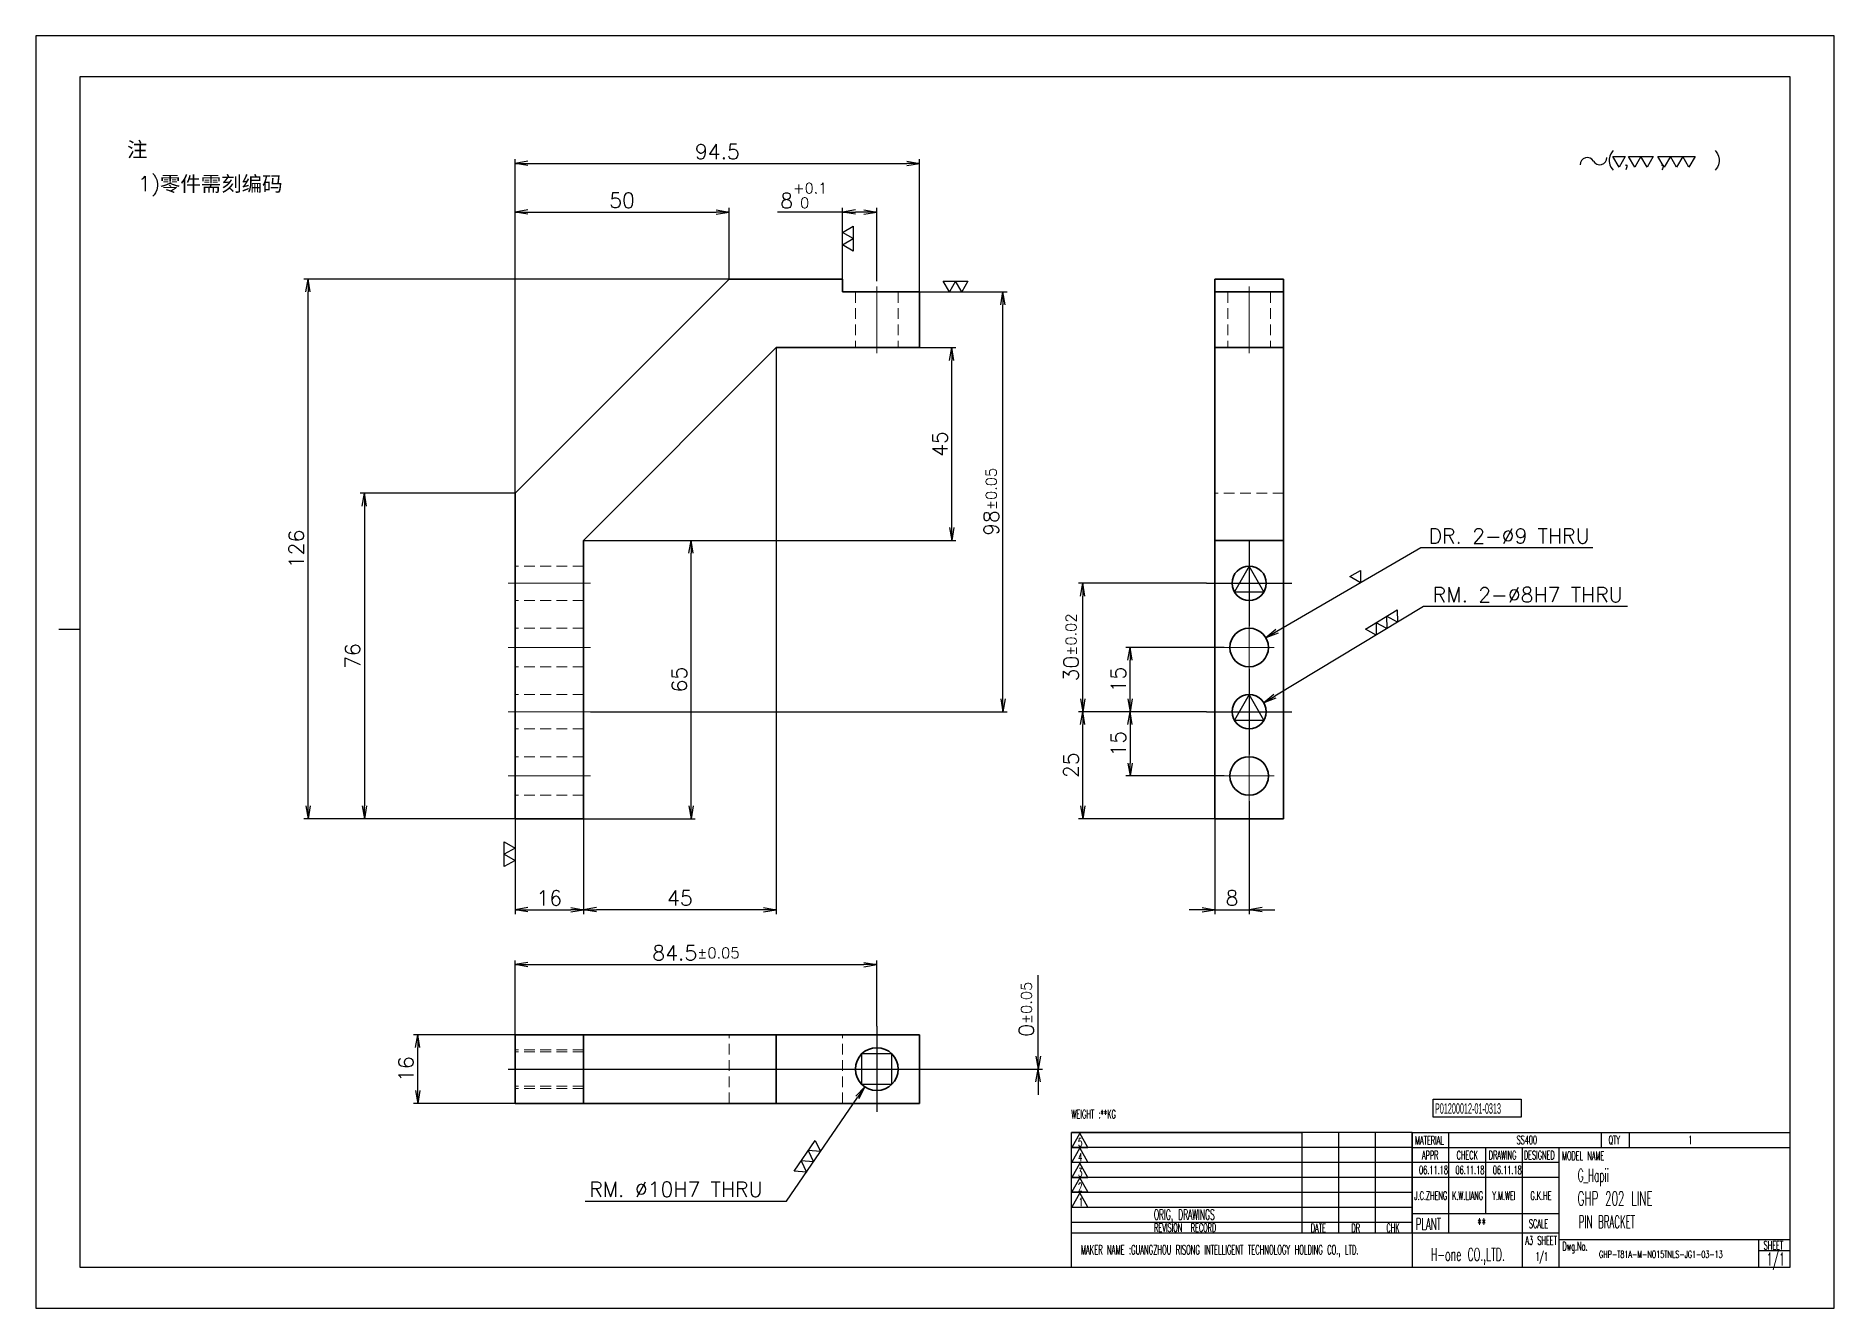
# Model space of a CAD drawing. Header units: millimetres. Extents: x 7914 to 16415, y -883 to 305.
# Drawn here: x 15733.4 to 16153.4, y -882.1 to -585.1 of the extents above; entities that cross this region are included whole.
import ezdxf
from ezdxf.enums import TextEntityAlignment as Align

# ---------------------------------------------------------------- set-up
doc = ezdxf.new("R2010")
doc.units = ezdxf.units.MM
doc.linetypes.add('CENTER-HOKUTO', pattern=[23, 20, -1, 1, -1])
doc.linetypes.add('HIDDEN-HOKUTO', pattern=[3.8, 2.5, -1.3])
doc.layers.add('AM_7', color=2, linetype='CENTER-HOKUTO', lineweight=30)
doc.layers.add('AM_HID', color=1, linetype='HIDDEN-HOKUTO', lineweight=25)
doc.layers.add('title_frame', color=7, linetype='Continuous')
doc.layers.add('word_dim', color=253, linetype='Continuous')
doc.styles.add('MX_NOTE_STANDARD', font='txt.shx', dxfattribs={"bigfont": 'bigfont.shx'})
doc.styles.get("Standard").update_dxf_attribs({"font": 'romans.shx', "bigfont": 'bigfont.shx'})
doc.dimstyles.new('RS1-1', dxfattribs={"dimtxt": 3.5, "dimasz": 3, "dimexe": 1, "dimexo": 0, "dimgap": 1, "dimtad": 3, "dimdsep": 46, "dimtxsty": 'Standard', "dimblk1": 'OPEN', "dimblk2": 'OPEN', "dimsah": 1, "dimcen": 0, "dimclrd": 256, "dimclre": 256, "dimclrt": 3, "dimazin": 2, "dimtfac": 1, "dimtmove": 0, "dimatfit": 3, "dimldrblk": 'OPEN', "dimfxl": 0, "dimtolj": 1, "dimtzin": 0, "dimarcsym": 0})

msp = doc.modelspace()

# ---------------------------------------------------------------- texts
at = {"ltscale": 2, "char_height": 3.5, "attachment_point": 1}
for s, insert, width in [('{\\fSimSun|b0|i0|c134|p2;\\C3;注}', (15754.727, -609.866), 10.36469), ('{\\Fromans,bigfont|c134;\\C3;1)\\fSimSun|b0|i0|c134|p2;零件需刻编码}', (15757.293, -617.874), 96.90613)]:
    msp.add_mtext(s, dxfattribs=dict(at, insert=insert, width=width))
at = {"linetype": 'Continuous', "insert": (16093.588, -851.627), "char_height": 3, "width": 50.9, "attachment_point": 4}
msp.add_mtext('{\\W0.5;\\C3;G_Hapii }', dxfattribs=at)
at = {"color": 3, "linetype": 'Continuous', "insert": (16098.543, -868.785), "char_height": 1.6, "width": 37.13137, "attachment_point": 1}
msp.add_mtext('{\\W0.65;GHP-T81A-M-NO15TNLS-JG1-03-13}', dxfattribs=at)
at = {"layer": 'title_frame', "color": 3, "style": 'MX_NOTE_STANDARD'}
for s, height, width, p in [('WEIGHT :**KG ', 1.96, 0.545, (15975.31, -837.831)), ('SS400', 1.9728, 0.5341, (16079.284, -843.849)), ('1', 1.973, 0.5341, (16119.412, -843.849)), ('06.11.18', 1.9, 0.5341, (16056.498, -850.823)), ('06.11.18', 1.9, 0.5341, (16065.009, -850.823)), ('06.11.18', 1.9, 0.5341, (16073.727, -850.823)), ('GHP 202 LINE', 3.3, 0.5341, (16093.55, -858.196)), ('PIN BRACKET', 2.94, 0.5, (16093.798, -863.46)), ('**', 2.74, 0.5341, (16070.104, -863.878)), ('H-one CO.,LTD.', 3, 0.5341, (16059.267, -871.098)), ('A3 SHEET', 1.9728, 0.5341, (16081.34, -867.324)), ('1/1', 1.9728, 0.5341, (16083.692, -871.078)), ('1/1', 3, 0.5341, (16137.718, -872.171))]:
    msp.add_text(s, height=height, dxfattribs=dict(at, width=width)).set_placement(p)
at = {"layer": 'title_frame', "color": 3, "style": 'MX_NOTE_STANDARD', "width": 0.5341}
for s, p in [('J.C.ZHENG', (16059.243, -857.441)), ('K.W.LIANG', (16067.838, -857.462)), ('Y.M.WEI', (16076.317, -857.459)), ('G.K.HE', (16084.988, -857.462))]:
    msp.add_text(s, height=1.9728, dxfattribs=at).set_placement(p, align=Align.BOTTOM_CENTER)
at = {"layer": 'title_frame', "color": 3, "insert": (16060.221, -834.293), "char_height": 2.45, "width": 4.1107, "attachment_point": 1, "style": 'MX_NOTE_STANDARD'}
msp.add_mtext('{\\f3 of 9 Barcode|b0|i0|c0|p82;\\W0.5;P01200012-01-0313}', dxfattribs=at)

# ---------------------------------------------------------------- blocks, each defined once
blk = doc.blocks.new('A$C404331B6')
at = {"layer": 'title_frame'}
for p, q in [((0, -31.5), (0, 0)), ((0, 0), (53.9, 0)), ((79.62, 0), (0, 0)), ((53.9, -23.5), (53.9, 0)), ((62.48, -23.5), (62.48, 0)), ((62.48, -23.5), (62.48, 0)), ((71.05, -23.5), (71.05, 0)), ((71.05, -23.5), (71.05, 0)), ((79.62, 0), (79.62, -31.5)), ((79.62, 0), (167.83, 0)), ((88.2, -23.5), (88.2, 0)), ((123.73, 0), (123.73, -3.5)), ((130.3, 0), (130.3, -3.5)), ((53.9, -3.5), (0, -3.5)), ((79.62, -3.5), (0, -3.5)), ((1.98, -0.12), (0.1, -3.45)), ((0.1, -3.45), (3.86, -3.45)), ((1.98, -3.6), (0.1, -6.92)), ((3.86, -3.45), (1.98, -0.12)), ((3.86, -6.92), (1.98, -3.6)), ((79.62, -3.5), (167.83, -3.5)), ((96.78, -18.9), (96.78, -3.5)), ((105.35, -31.5), (105.35, -3.5)), ((113.92, -31.5), (113.92, -3.5)), ((53.9, -7), (0, -7)), ((79.62, -7), (0, -7)), ((0.1, -6.92), (3.86, -6.92)), ((1.98, -7.13), (0.1, -10.45)), ((3.86, -10.45), (1.98, -7.13)), ((113.92, -7), (79.62, -7)), ((53.9, -10.5), (0, -10.5)), ((79.62, -10.5), (0, -10.5)), ((0.1, -10.45), (3.86, -10.45)), ((1.98, -10.54), (0.1, -13.87)), ((3.86, -13.87), (1.98, -10.54)), ((113.92, -10.5), (79.62, -10.5)), ((53.9, -14), (0, -14)), ((79.62, -14), (0, -14)), ((0.1, -13.87), (3.86, -13.87)), ((1.98, -14.07), (0.1, -17.4)), ((3.86, -17.4), (1.98, -14.07)), ((53.9, -17.5), (0, -17.5)), ((79.62, -17.5), (0, -17.5)), ((53.9, -21), (0, -21)), ((79.62, -21), (0, -21)), ((0.1, -17.4), (3.86, -17.4)), ((79.62, -18.9), (113.92, -18.9)), ((79.62, -23.5), (0, -23.5)), ((113.92, -23.5), (79.62, -23.5)), ((113.92, -25), (167.83, -25)), ((160.48, -25), (160.48, -31.5)), ((160.48, -27.5), (167.83, -27.5)), ((167.83, -31.5), (0, -31.5))]:
    blk.add_line(p, q, dxfattribs=at)
at = {"layer": 'title_frame', "color": 3, "style": 'MX_NOTE_STANDARD', "width": 0.5341}
for s, height, p in [('5', 1.92, (1.59, -3.22)), ('MATERIAL', 1.973, (80.3, -2.79)), ('QTY', 1.973, (125.5, -2.7)), ('4', 1.92, (1.59, -6.7)), ('3', 1.92, (1.59, -10.23)), ('APPR', 1.973, (81.89, -6.26)), ('CHECK', 1.973, (89.99, -6.26)), ('DRAWING', 1.973, (97.51, -6.26)), ('DESIGNED', 1.973, (105.7, -6.26)), ('MODEL NAME', 1.973, (114.63, -6.41)), ('2', 1.92, (1.59, -13.64)), ('1', 1.92, (1.78, -17.17)), ('ORIG, DRAWINGS', 2.4112, (19.27, -20.34)), ('PLANT', 2.74, (80.46, -22.73)), ('SCALE', 1.973, (106.88, -22.28)), ('REVISION  RECORD', 1.9728, (19.32, -23.18)), ('DATE', 1.973, (55.94, -23.26)), ('DR', 1.973, (65.43, -23.27)), ('CHK', 1.973, (73.61, -23.23)), ('MAKER NAME :GUANGZHOU RISONG INTELLIGENT TECHNOLOGY HOLDING CO., LTD.', 2.16, (2.22, -28.43)), ('Dwg.No.', 1.973, (114.71, -27.52)), ('SHEET', 1.973, (161.71, -27.29))]:
    blk.add_text(s, height=height, dxfattribs=at).set_placement(p)
blk = doc.blocks.new('shiage0')
at = {"layer": 'word_dim', "color": 3, "linetype": 'Continuous'}
for centre, start, end in [((1.69, 0), 30, 180), ((4.61, 1.69), 210, 0)]:
    blk.add_arc(centre, 1.69, start, end, dxfattribs=at)
blk = doc.blocks.new('10')
at = {"layer": 'title_frame', "color": 3, "linetype": 'Continuous'}
for points in [[(9.63, 2.65), (8.18, 5.15), (11.07, 5.15)], [(13.31, 2.65), (11.86, 5.15), (17.64, 5.15), (16.2, 2.65), (14.75, 5.15)], [(20.17, 2.65), (18.73, 5.15), (27.4, 5.15), (25.95, 2.65), (24.51, 5.15), (23.06, 2.65), (21.62, 5.15)]]:
    blk.add_lwpolyline(points, close=True, dxfattribs=at)
blk.add_blockref('shiage0', (0.52, 3.24), dxfattribs=at)
blk.add_text('( ,   ,     )', height=3, dxfattribs=at).set_placement((6.84, 2.97))
blk = doc.blocks.new('_Open')
at = {"color": 0, "lineweight": -2}
for p, q in [((-1, 0.17), (0, 0)), ((-1, -0.17), (0, 0)), ((0, 0), (-1, 0))]:
    blk.add_line(p, q, dxfattribs=at)
blk = doc.blocks.new('*D245')
at = {"layer": 'DEFPOINTS', "color": 0, "linetype": 'Continuous', "ltscale": 2}
for p in [(15845.34, -691.88), (15810.16, -767.88), (15845.34, -767.88)]:
    blk.add_point(p, dxfattribs=at)
at = {"layer": 'word_dim', "linetype": 'Continuous', "lineweight": -2, "ltscale": 2}
for p, q in [((15845.34, -691.88), (15809.16, -691.88)), ((15810.16, -694.88), (15810.16, -764.88)), ((15845.34, -767.88), (15809.16, -767.88))]:
    blk.add_line(p, q, dxfattribs=at)
at = {"layer": 'word_dim', "linetype": 'Continuous', "lineweight": -2, "ltscale": 2, "xscale": 3, "yscale": 3, "zscale": 3}
for p, rotation in [((15810.16, -691.88), 90), ((15810.16, -767.88), 270)]:
    blk.add_blockref('_Open', p, dxfattribs=dict(at, rotation=rotation))
at = {"layer": 'word_dim', "color": 3, "linetype": 'Continuous', "ltscale": 2, "insert": (15807.41, -729.88), "char_height": 3.5, "attachment_point": 5, "rotation": 90}
blk.add_mtext('\\A1;76', dxfattribs=at)
blk = doc.blocks.new('*D246')
at = {"layer": 'DEFPOINTS', "color": 0, "linetype": 'Continuous', "ltscale": 2}
for p in [(15796.98, -641.88), (15895.34, -641.88), (15853.34, -767.88)]:
    blk.add_point(p, dxfattribs=at)
at = {"layer": 'word_dim', "linetype": 'Continuous', "lineweight": -2, "ltscale": 2}
for p, q in [((15895.34, -641.88), (15795.98, -641.88)), ((15796.98, -764.88), (15796.98, -644.88)), ((15853.34, -767.88), (15795.98, -767.88))]:
    blk.add_line(p, q, dxfattribs=at)
at = {"layer": 'word_dim', "linetype": 'Continuous', "lineweight": -2, "ltscale": 2, "xscale": 3, "yscale": 3, "zscale": 3}
for p, rotation in [((15796.98, -641.88), 90), ((15796.98, -767.88), 270)]:
    blk.add_blockref('_Open', p, dxfattribs=dict(at, rotation=rotation))
at = {"layer": 'word_dim', "color": 3, "linetype": 'Continuous', "ltscale": 2, "insert": (15794.23, -704.88), "char_height": 3.5, "attachment_point": 5, "rotation": 90}
blk.add_mtext('\\A1;126', dxfattribs=at)
blk = doc.blocks.new('*D247')
at = {"layer": 'DEFPOINTS', "color": 0, "linetype": 'Continuous', "ltscale": 2}
for p in [(15845.34, -767.88), (15861.34, -767.88), (15861.34, -789.13)]:
    blk.add_point(p, dxfattribs=at)
at = {"layer": 'word_dim', "linetype": 'Continuous', "lineweight": -2, "ltscale": 2}
for p, q in [((15845.34, -767.88), (15845.34, -790.13)), ((15861.34, -767.88), (15861.34, -790.13)), ((15848.34, -789.13), (15858.34, -789.13))]:
    blk.add_line(p, q, dxfattribs=at)
at = {"layer": 'word_dim', "linetype": 'Continuous', "lineweight": -2, "ltscale": 2, "xscale": 3, "yscale": 3, "zscale": 3, "rotation": 180}
blk.add_blockref('_Open', (15845.34, -789.13), dxfattribs=at)
at = {"layer": 'word_dim', "linetype": 'Continuous', "lineweight": -2, "ltscale": 2, "xscale": 3, "yscale": 3, "zscale": 3}
blk.add_blockref('_Open', (15861.34, -789.13), dxfattribs=at)
at = {"layer": 'word_dim', "color": 3, "linetype": 'Continuous', "ltscale": 2, "insert": (15853.34, -786.38), "char_height": 3.5, "attachment_point": 5}
blk.add_mtext('\\A1;16', dxfattribs=at)
blk = doc.blocks.new('*D248')
at = {"layer": 'DEFPOINTS', "color": 0, "linetype": 'Continuous', "ltscale": 2}
for p in [(15861.34, -702.88), (15886.45, -702.88), (15861.34, -767.88)]:
    blk.add_point(p, dxfattribs=at)
at = {"layer": 'word_dim', "linetype": 'Continuous', "lineweight": -2, "ltscale": 2}
for p, q in [((15861.34, -702.88), (15887.45, -702.88)), ((15886.45, -764.88), (15886.45, -705.88)), ((15861.34, -767.88), (15887.45, -767.88))]:
    blk.add_line(p, q, dxfattribs=at)
at = {"layer": 'word_dim', "linetype": 'Continuous', "lineweight": -2, "ltscale": 2, "xscale": 3, "yscale": 3, "zscale": 3}
for p, rotation in [((15886.45, -702.88), 90), ((15886.45, -767.88), 270)]:
    blk.add_blockref('_Open', p, dxfattribs=dict(at, rotation=rotation))
at = {"layer": 'word_dim', "color": 3, "linetype": 'Continuous', "ltscale": 2, "insert": (15883.7, -735.38), "char_height": 3.5, "attachment_point": 5, "rotation": 90}
blk.add_mtext('\\A1;65', dxfattribs=at)
blk = doc.blocks.new('*D249')
at = {"layer": 'DEFPOINTS', "color": 0, "linetype": 'Continuous', "ltscale": 2}
for p in [(15906.34, -657.88), (15947.33, -657.88), (15861.34, -702.88)]:
    blk.add_point(p, dxfattribs=at)
at = {"layer": 'word_dim', "linetype": 'Continuous', "lineweight": -2, "ltscale": 2}
for p, q in [((15906.34, -657.88), (15948.33, -657.88)), ((15947.33, -699.88), (15947.33, -660.88)), ((15861.34, -702.88), (15948.33, -702.88))]:
    blk.add_line(p, q, dxfattribs=at)
at = {"layer": 'word_dim', "linetype": 'Continuous', "lineweight": -2, "ltscale": 2, "xscale": 3, "yscale": 3, "zscale": 3}
for p, rotation in [((15947.33, -657.88), 90), ((15947.33, -702.88), 270)]:
    blk.add_blockref('_Open', p, dxfattribs=dict(at, rotation=rotation))
at = {"layer": 'word_dim', "color": 3, "linetype": 'Continuous', "ltscale": 2, "insert": (15944.58, -680.38), "char_height": 3.5, "attachment_point": 5, "rotation": 90}
blk.add_mtext('\\A1;45', dxfattribs=at)
blk = doc.blocks.new('*D250')
at = {"layer": 'DEFPOINTS', "color": 0, "linetype": 'Continuous', "ltscale": 2}
for p in [(15895.34, -626.21), (15895.34, -641.88), (15845.34, -698.06)]:
    blk.add_point(p, dxfattribs=at)
at = {"layer": 'word_dim', "linetype": 'Continuous', "lineweight": -2, "ltscale": 2}
for p, q in [((15845.34, -698.06), (15845.34, -625.21)), ((15895.34, -641.88), (15895.34, -625.21)), ((15848.34, -626.21), (15892.34, -626.21))]:
    blk.add_line(p, q, dxfattribs=at)
at = {"layer": 'word_dim', "linetype": 'Continuous', "lineweight": -2, "ltscale": 2, "xscale": 3, "yscale": 3, "zscale": 3, "rotation": 180}
blk.add_blockref('_Open', (15845.34, -626.21), dxfattribs=at)
at = {"layer": 'word_dim', "linetype": 'Continuous', "lineweight": -2, "ltscale": 2, "xscale": 3, "yscale": 3, "zscale": 3}
blk.add_blockref('_Open', (15895.34, -626.21), dxfattribs=at)
at = {"layer": 'word_dim', "color": 3, "linetype": 'Continuous', "ltscale": 2, "insert": (15870.34, -623.46), "char_height": 3.5, "attachment_point": 5}
blk.add_mtext('\\A1;50', dxfattribs=at)
blk = doc.blocks.new('*D251')
at = {"layer": 'DEFPOINTS', "color": 0, "linetype": 'Continuous', "ltscale": 2}
for p in [(15939.84, -614.85), (15939.84, -651.38), (15845.34, -698.06)]:
    blk.add_point(p, dxfattribs=at)
at = {"layer": 'word_dim', "linetype": 'Continuous', "lineweight": -2, "ltscale": 2}
for p, q in [((15845.34, -698.06), (15845.34, -613.85)), ((15848.34, -614.85), (15936.84, -614.85)), ((15939.84, -651.38), (15939.84, -613.85))]:
    blk.add_line(p, q, dxfattribs=at)
at = {"layer": 'word_dim', "linetype": 'Continuous', "lineweight": -2, "ltscale": 2, "xscale": 3, "yscale": 3, "zscale": 3, "rotation": 180}
blk.add_blockref('_Open', (15845.34, -614.85), dxfattribs=at)
at = {"layer": 'word_dim', "linetype": 'Continuous', "lineweight": -2, "ltscale": 2, "xscale": 3, "yscale": 3, "zscale": 3}
blk.add_blockref('_Open', (15939.84, -614.85), dxfattribs=at)
at = {"layer": 'word_dim', "color": 3, "linetype": 'Continuous', "ltscale": 2, "insert": (15892.59, -612.1), "char_height": 3.5, "attachment_point": 5}
blk.add_mtext('\\A1;94.5', dxfattribs=at)
blk = doc.blocks.new('*D252')
at = {"layer": 'DEFPOINTS', "color": 0, "linetype": 'Continuous', "ltscale": 2}
for p in [(15906.34, -657.88), (15861.34, -767.88), (15861.34, -789.13)]:
    blk.add_point(p, dxfattribs=at)
at = {"layer": 'word_dim', "linetype": 'Continuous', "lineweight": -2, "ltscale": 2}
for p, q in [((15906.34, -657.88), (15906.34, -790.13)), ((15861.34, -767.88), (15861.34, -790.13)), ((15903.34, -789.13), (15864.34, -789.13))]:
    blk.add_line(p, q, dxfattribs=at)
at = {"layer": 'word_dim', "linetype": 'Continuous', "lineweight": -2, "ltscale": 2, "xscale": 3, "yscale": 3, "zscale": 3, "rotation": 180}
blk.add_blockref('_Open', (15861.34, -789.13), dxfattribs=at)
at = {"layer": 'word_dim', "linetype": 'Continuous', "lineweight": -2, "ltscale": 2, "xscale": 3, "yscale": 3, "zscale": 3}
blk.add_blockref('_Open', (15906.34, -789.13), dxfattribs=at)
at = {"layer": 'word_dim', "color": 3, "linetype": 'Continuous', "ltscale": 2, "insert": (15883.84, -786.38), "char_height": 3.5, "attachment_point": 5}
blk.add_mtext('\\A1;45', dxfattribs=at)
blk = doc.blocks.new('*D253')
at = {"layer": 'DEFPOINTS', "color": 0, "linetype": 'Continuous', "ltscale": 2}
for p in [(15822.61, -818.32), (15845.34, -818.32), (15845.34, -834.32)]:
    blk.add_point(p, dxfattribs=at)
at = {"layer": 'word_dim', "linetype": 'Continuous', "lineweight": -2, "ltscale": 2}
for p, q in [((15845.34, -818.32), (15821.61, -818.32)), ((15822.61, -831.32), (15822.61, -821.32)), ((15845.34, -834.32), (15821.61, -834.32))]:
    blk.add_line(p, q, dxfattribs=at)
at = {"layer": 'word_dim', "linetype": 'Continuous', "lineweight": -2, "ltscale": 2, "xscale": 3, "yscale": 3, "zscale": 3}
for p, rotation in [((15822.61, -818.32), 90), ((15822.61, -834.32), 270)]:
    blk.add_blockref('_Open', p, dxfattribs=dict(at, rotation=rotation))
at = {"layer": 'word_dim', "color": 3, "linetype": 'Continuous', "ltscale": 2, "insert": (15819.86, -826.32), "char_height": 3.5, "attachment_point": 5, "rotation": 90}
blk.add_mtext('\\A1;16', dxfattribs=at)
blk = doc.blocks.new('MARK_8PIN')
at = {"color": 3, "linetype": 'Continuous'}
blk.add_lwpolyline([(0, 4), (-3.46, -2), (3.46, -2)], close=True, dxfattribs=at)
blk.add_circle((0, 0), 4, dxfattribs=at)
blk = doc.blocks.new('MARK_CENTER')
at = {"color": 2, "linetype": 'CENTER-HOKUTO'}
for p, q in [((0, 10), (0, -10)), ((-10, 0), (10, 0))]:
    blk.add_line(p, q, dxfattribs=at)
blk = doc.blocks.new('*D254')
at = {"layer": 'DEFPOINTS', "color": 0, "linetype": 'Continuous', "ltscale": 2}
for p in [(16016.82, -763.73), (16008.82, -767.88), (16016.82, -789.13)]:
    blk.add_point(p, dxfattribs=at)
at = {"layer": 'word_dim', "linetype": 'Continuous', "lineweight": -2, "ltscale": 2}
for p, q in [((16016.82, -763.73), (16016.82, -790.13)), ((16008.82, -767.88), (16008.82, -790.13)), ((16005.82, -789.13), (16002.82, -789.13)), ((16008.82, -789.13), (16016.82, -789.13)), ((16019.82, -789.13), (16022.82, -789.13))]:
    blk.add_line(p, q, dxfattribs=at)
at = {"layer": 'word_dim', "linetype": 'Continuous', "lineweight": -2, "ltscale": 2, "xscale": 3, "yscale": 3, "zscale": 3}
blk.add_blockref('_Open', (16008.82, -789.13), dxfattribs=at)
at = {"layer": 'word_dim', "linetype": 'Continuous', "lineweight": -2, "ltscale": 2, "xscale": 3, "yscale": 3, "zscale": 3, "rotation": 180}
blk.add_blockref('_Open', (16016.82, -789.13), dxfattribs=at)
at = {"layer": 'word_dim', "color": 3, "linetype": 'Continuous', "ltscale": 2, "insert": (16012.82, -786.38), "char_height": 3.5, "attachment_point": 5}
blk.add_mtext('\\A1;8', dxfattribs=at)
blk = doc.blocks.new('*D255')
at = {"layer": 'DEFPOINTS', "color": 0, "linetype": 'Continuous', "ltscale": 2}
for p in [(15977.96, -742.88), (16006.82, -742.88), (16008.82, -767.88)]:
    blk.add_point(p, dxfattribs=at)
at = {"layer": 'word_dim', "linetype": 'Continuous', "lineweight": -2, "ltscale": 2}
for p, q in [((16006.82, -742.88), (15976.96, -742.88)), ((15977.96, -764.88), (15977.96, -745.88)), ((16008.82, -767.88), (15976.96, -767.88))]:
    blk.add_line(p, q, dxfattribs=at)
at = {"layer": 'word_dim', "linetype": 'Continuous', "lineweight": -2, "ltscale": 2, "xscale": 3, "yscale": 3, "zscale": 3}
for p, rotation in [((15977.96, -742.88), 90), ((15977.96, -767.88), 270)]:
    blk.add_blockref('_Open', p, dxfattribs=dict(at, rotation=rotation))
at = {"layer": 'word_dim', "color": 3, "linetype": 'Continuous', "ltscale": 2, "insert": (15975.21, -755.38), "char_height": 3.5, "attachment_point": 5, "rotation": 90}
blk.add_mtext('\\A1;25', dxfattribs=at)
blk = doc.blocks.new('*D256')
at = {"layer": 'DEFPOINTS', "color": 0, "linetype": 'Continuous', "ltscale": 2}
for p in [(15977.96, -712.88), (16006.82, -712.88), (16006.82, -742.88)]:
    blk.add_point(p, dxfattribs=at)
at = {"layer": 'word_dim', "linetype": 'Continuous', "lineweight": -2, "ltscale": 2}
for p, q in [((16006.82, -712.88), (15976.96, -712.88)), ((15977.96, -739.88), (15977.96, -715.88)), ((16006.82, -742.88), (15976.96, -742.88))]:
    blk.add_line(p, q, dxfattribs=at)
at = {"layer": 'word_dim', "linetype": 'Continuous', "lineweight": -2, "ltscale": 2, "xscale": 3, "yscale": 3, "zscale": 3}
for p, rotation in [((15977.96, -712.88), 90), ((15977.96, -742.88), 270)]:
    blk.add_blockref('_Open', p, dxfattribs=dict(at, rotation=rotation))
at = {"layer": 'word_dim', "color": 3, "linetype": 'Continuous', "ltscale": 2, "insert": (15975.21, -727.88), "char_height": 3.5, "attachment_point": 5, "rotation": 90}
blk.add_mtext('\\A1;30{\\H0.715x;%%p0.02}', dxfattribs=at)
blk = doc.blocks.new('*D257')
at = {"layer": 'DEFPOINTS', "color": 0, "linetype": 'Continuous', "ltscale": 2}
for p in [(15988.99, -727.88), (16010.97, -727.88), (16006.82, -742.88)]:
    blk.add_point(p, dxfattribs=at)
at = {"layer": 'word_dim', "linetype": 'Continuous', "lineweight": -2, "ltscale": 2}
for p, q in [((16010.97, -727.88), (15987.99, -727.88)), ((15988.99, -739.88), (15988.99, -730.88)), ((16006.82, -742.88), (15987.99, -742.88))]:
    blk.add_line(p, q, dxfattribs=at)
at = {"layer": 'word_dim', "linetype": 'Continuous', "lineweight": -2, "ltscale": 2, "xscale": 3, "yscale": 3, "zscale": 3}
for p, rotation in [((15988.99, -727.88), 90), ((15988.99, -742.88), 270)]:
    blk.add_blockref('_Open', p, dxfattribs=dict(at, rotation=rotation))
at = {"layer": 'word_dim', "color": 3, "linetype": 'Continuous', "ltscale": 2, "insert": (15986.24, -735.38), "char_height": 3.5, "attachment_point": 5, "rotation": 90}
blk.add_mtext('\\A1;15', dxfattribs=at)
blk = doc.blocks.new('*D258')
at = {"layer": 'DEFPOINTS', "color": 0, "linetype": 'Continuous', "ltscale": 2}
for p in [(16006.82, -742.88), (15988.99, -757.88), (16010.97, -757.88)]:
    blk.add_point(p, dxfattribs=at)
at = {"layer": 'word_dim', "linetype": 'Continuous', "lineweight": -2, "ltscale": 2}
for p, q in [((16006.82, -742.88), (15987.99, -742.88)), ((15988.99, -745.88), (15988.99, -754.88)), ((16010.97, -757.88), (15987.99, -757.88))]:
    blk.add_line(p, q, dxfattribs=at)
at = {"layer": 'word_dim', "linetype": 'Continuous', "lineweight": -2, "ltscale": 2, "xscale": 3, "yscale": 3, "zscale": 3}
for p, rotation in [((15988.99, -742.88), 90), ((15988.99, -757.88), 270)]:
    blk.add_blockref('_Open', p, dxfattribs=dict(at, rotation=rotation))
at = {"layer": 'word_dim', "color": 3, "linetype": 'Continuous', "ltscale": 2, "insert": (15986.24, -750.38), "char_height": 3.5, "attachment_point": 5, "rotation": 90}
blk.add_mtext('\\A1;15', dxfattribs=at)
blk = doc.blocks.new('*D259')
at = {"layer": 'DEFPOINTS', "color": 0, "linetype": 'Continuous', "ltscale": 2}
for p in [(16020.71, -725.62), (16012.92, -730.14)]:
    blk.add_point(p, dxfattribs=at)
at = {"layer": 'word_dim', "linetype": 'Continuous', "lineweight": -2, "ltscale": 2}
for p, q in [((16056.93, -704.6), (16023.3, -724.12)), ((16097.13, -704.6), (16056.93, -704.6))]:
    blk.add_line(p, q, dxfattribs=at)
at = {"layer": 'word_dim', "linetype": 'Continuous', "lineweight": -2, "ltscale": 2, "xscale": 3, "yscale": 3, "zscale": 3, "rotation": 210.1347071321927}
blk.add_blockref('_Open', (16020.71, -725.62), dxfattribs=at)
at = {"layer": 'word_dim', "color": 3, "linetype": 'Continuous', "ltscale": 2, "insert": (16077.53, -701.85), "char_height": 3.5, "attachment_point": 5}
blk.add_mtext('\\A1;DR. 2-∅9 THRU', dxfattribs=at)
blk = doc.blocks.new('shiage1')
at = {"layer": 'word_dim', "color": 3, "linetype": 'Continuous'}
for p, q in [((0, 0), (-1.44, 2.5)), ((-1.44, 2.5), (1.44, 2.5)), ((1.44, 2.5), (0, 0))]:
    blk.add_line(p, q, dxfattribs=at)
blk = doc.blocks.new('*D260')
at = {"layer": 'DEFPOINTS', "color": 0, "linetype": 'Continuous', "ltscale": 2}
for p in [(16020.24, -740.82), (16013.39, -744.95)]:
    blk.add_point(p, dxfattribs=at)
at = {"layer": 'word_dim', "linetype": 'Continuous', "lineweight": -2, "ltscale": 2}
for p, q in [((16057.53, -718.34), (16022.81, -739.27)), ((16105.23, -718.34), (16057.53, -718.34))]:
    blk.add_line(p, q, dxfattribs=at)
at = {"layer": 'word_dim', "linetype": 'Continuous', "lineweight": -2, "ltscale": 2, "xscale": 3, "yscale": 3, "zscale": 3, "rotation": 211.0805681925378}
blk.add_blockref('_Open', (16020.24, -740.82), dxfattribs=at)
at = {"layer": 'word_dim', "color": 3, "linetype": 'Continuous', "ltscale": 2, "insert": (16081.88, -715.59), "char_height": 3.5, "attachment_point": 5}
blk.add_mtext('\\A1;RM. 2-∅8H7 THRU', dxfattribs=at)
blk = doc.blocks.new('shiage3')
at = {"layer": 'word_dim', "color": 3, "linetype": 'Continuous'}
for p, q in [((-1.44, 2.5), (7.22, 2.5)), ((0, 0), (-1.44, 2.5)), ((1.44, 2.5), (0, 0)), ((2.89, 0), (1.44, 2.5)), ((4.33, 2.5), (2.89, 0)), ((5.77, 0), (4.33, 2.5)), ((7.22, 2.5), (5.77, 0))]:
    blk.add_line(p, q, dxfattribs=at)
blk = doc.blocks.new('*D261')
at = {"layer": 'DEFPOINTS', "color": 0, "linetype": 'Continuous', "ltscale": 2}
for p in [(15939.84, -644.88), (15959.31, -644.88), (15862.94, -742.88)]:
    blk.add_point(p, dxfattribs=at)
at = {"layer": 'word_dim', "linetype": 'Continuous', "lineweight": -2, "ltscale": 2}
for p, q in [((15939.84, -644.88), (15960.31, -644.88)), ((15959.31, -739.88), (15959.31, -647.88)), ((15862.94, -742.88), (15960.31, -742.88))]:
    blk.add_line(p, q, dxfattribs=at)
at = {"layer": 'word_dim', "linetype": 'Continuous', "lineweight": -2, "ltscale": 2, "xscale": 3, "yscale": 3, "zscale": 3}
for p, rotation in [((15959.31, -644.88), 90), ((15959.31, -742.88), 270)]:
    blk.add_blockref('_Open', p, dxfattribs=dict(at, rotation=rotation))
at = {"layer": 'word_dim', "color": 3, "linetype": 'Continuous', "ltscale": 2, "insert": (15956.56, -693.88), "char_height": 3.5, "attachment_point": 5, "rotation": 90}
blk.add_mtext('\\A1;98{\\H0.715x;%%p0.05}', dxfattribs=at)
blk = doc.blocks.new('*D262')
at = {"layer": 'DEFPOINTS', "color": 0, "linetype": 'Continuous', "ltscale": 2}
for p in [(15921.84, -626.21), (15921.84, -641.88), (15929.84, -642.38)]:
    blk.add_point(p, dxfattribs=at)
at = {"layer": 'word_dim', "linetype": 'Continuous', "lineweight": -2, "ltscale": 2}
for p, q in [((15921.84, -641.88), (15921.84, -625.21)), ((15929.84, -642.38), (15929.84, -625.21)), ((15921.84, -626.21), (15906.66, -626.21)), ((15926.84, -626.21), (15924.84, -626.21))]:
    blk.add_line(p, q, dxfattribs=at)
at = {"layer": 'word_dim', "linetype": 'Continuous', "lineweight": -2, "ltscale": 2, "xscale": 3, "yscale": 3, "zscale": 3, "rotation": 180}
blk.add_blockref('_Open', (15921.84, -626.21), dxfattribs=at)
at = {"layer": 'word_dim', "linetype": 'Continuous', "lineweight": -2, "ltscale": 2, "xscale": 3, "yscale": 3, "zscale": 3}
blk.add_blockref('_Open', (15929.84, -626.21), dxfattribs=at)
at = {"layer": 'word_dim', "color": 3, "linetype": 'Continuous', "ltscale": 2, "insert": (15912.75, -622.35), "char_height": 3.5, "attachment_point": 5}
blk.add_mtext('8{\\H2.450000;\\S+0.1^  0;}', dxfattribs=at)
blk = doc.blocks.new('*D263')
at = {"layer": 'DEFPOINTS', "color": 0, "linetype": 'Continuous', "ltscale": 2}
for p in [(15843.74, -826.32), (15936.34, -826.32), (15967.53, -826.32)]:
    blk.add_point(p, dxfattribs=at)
at = {"layer": 'word_dim', "linetype": 'Continuous', "lineweight": -2, "ltscale": 2}
for p, q in [((15967.53, -823.32), (15967.53, -804.41)), ((15843.74, -826.32), (15968.53, -826.32)), ((15936.34, -826.32), (15968.53, -826.32)), ((15967.53, -829.32), (15967.53, -832.32))]:
    blk.add_line(p, q, dxfattribs=at)
at = {"layer": 'word_dim', "linetype": 'Continuous', "lineweight": -2, "ltscale": 2, "xscale": 3, "yscale": 3, "zscale": 3}
for rotation in [270, 90]:
    blk.add_blockref('_Open', (15967.53, -826.32), dxfattribs=dict(at, rotation=rotation))
at = {"layer": 'word_dim', "color": 3, "linetype": 'Continuous', "ltscale": 2, "insert": (15964.78, -812.36), "char_height": 3.5, "attachment_point": 5, "rotation": 90}
blk.add_mtext('\\A1;0{\\H0.715x;%%p0.05}', dxfattribs=at)
blk = doc.blocks.new('MARK_10PIN')
at = {"color": 3, "linetype": 'Continuous'}
blk.add_lwpolyline([(-3.54, 3.54), (-3.54, -3.54), (3.54, -3.54), (3.54, 3.54)], close=True, dxfattribs=at)
blk.add_circle((0, 0), 5, dxfattribs=at)
blk = doc.blocks.new('*D264')
at = {"layer": 'DEFPOINTS', "color": 0, "linetype": 'Continuous', "ltscale": 2}
for p in [(15929.84, -801.94), (15845.34, -818.32), (15929.84, -816.32)]:
    blk.add_point(p, dxfattribs=at)
at = {"layer": 'word_dim', "linetype": 'Continuous', "lineweight": -2, "ltscale": 2}
for p, q in [((15845.34, -818.32), (15845.34, -800.94)), ((15848.34, -801.94), (15926.84, -801.94)), ((15929.84, -816.32), (15929.84, -800.94))]:
    blk.add_line(p, q, dxfattribs=at)
at = {"layer": 'word_dim', "linetype": 'Continuous', "lineweight": -2, "ltscale": 2, "xscale": 3, "yscale": 3, "zscale": 3, "rotation": 180}
blk.add_blockref('_Open', (15845.34, -801.94), dxfattribs=at)
at = {"layer": 'word_dim', "linetype": 'Continuous', "lineweight": -2, "ltscale": 2, "xscale": 3, "yscale": 3, "zscale": 3}
blk.add_blockref('_Open', (15929.84, -801.94), dxfattribs=at)
at = {"layer": 'word_dim', "color": 3, "linetype": 'Continuous', "ltscale": 2, "insert": (15887.59, -799.19), "char_height": 3.5, "attachment_point": 5}
blk.add_mtext('\\A1;84.5{\\H0.715x;%%p0.05}', dxfattribs=at)
blk = doc.blocks.new('*D265')
at = {"layer": 'DEFPOINTS', "color": 0, "linetype": 'Continuous', "ltscale": 2}
for p in [(15932.66, -822.19), (15927.02, -830.45)]:
    blk.add_point(p, dxfattribs=at)
at = {"layer": 'word_dim', "linetype": 'Continuous', "lineweight": -2, "ltscale": 2}
for p, q in [((15908.76, -857.14), (15925.32, -832.92)), ((15861.73, -857.14), (15908.76, -857.14))]:
    blk.add_line(p, q, dxfattribs=at)
at = {"layer": 'word_dim', "linetype": 'Continuous', "lineweight": -2, "ltscale": 2, "xscale": 3, "yscale": 3, "zscale": 3, "rotation": 55.62764624296226}
blk.add_blockref('_Open', (15927.02, -830.45), dxfattribs=at)
at = {"layer": 'word_dim', "color": 3, "linetype": 'Continuous', "ltscale": 2, "insert": (15882.91, -854.39), "char_height": 3.5, "attachment_point": 5}
blk.add_mtext('\\A1;RM. ∅10H7 THRU', dxfattribs=at)

# ---------------------------------------------------------------- dimensions: what is measured, and where the dimension line sits
at = {"layer": 'word_dim', "linetype": 'Continuous', "ltscale": 2}
dim = msp.add_linear_dim(base=(15939.84, -614.85), p1=(15845.34, -698.062), p2=(15939.84, -651.382), dimstyle='RS1-1', dxfattribs=at)
dim.commit()
dim.dimension.update_dxf_attribs({"geometry": '*D251', "text_midpoint": (15892.59, -614.85), "dimtype": 160})
dim = msp.add_linear_dim(base=(15921.84, -626.213), p1=(15929.84, -642.379), p2=(15921.84, -641.882), dimstyle='RS1-1', override={"dimgap": 1, "dimtol": 1, "dimlim": 0, "dimtp": 0.1, "dimtm": 0, "dimtfac": 0.7, "dimtolj": 0, "dimtzin": 8}, dxfattribs=at)
dim.commit()
dim.dimension.update_dxf_attribs({"geometry": '*D262', "text_midpoint": (15912.748, -622.354)})
for base, p1, p2, picture, middle in [((15895.34, -626.213), (15845.34, -698.062), (15895.34, -641.882), '*D250', (15870.34, -623.463)), ((15861.34, -789.132), (15906.34, -657.882), (15861.34, -767.882), '*D252', (15883.84, -786.382)), ((16016.816, -789.132), (16008.816, -767.882), (16016.816, -763.732), '*D254', (16012.816, -786.382)), ((15861.34, -789.132), (15845.34, -767.882), (15861.34, -767.882), '*D247', (15853.34, -786.382))]:
    dim = msp.add_linear_dim(base=base, p1=p1, p2=p2, dimstyle='RS1-1', dxfattribs=at)
    dim.commit()
    dim.dimension.update_dxf_attribs({"geometry": picture, "text_midpoint": middle})
for base, p1, p2, picture, middle in [((15796.976, -641.882), (15853.34, -767.882), (15895.34, -641.882), '*D246', (15794.226, -704.882)), ((15810.156, -767.882), (15845.34, -691.882), (15845.34, -767.882), '*D245', (15807.406, -729.882)), ((15988.985, -727.882), (16006.816, -742.882), (16010.965, -727.882), '*D257', (15986.235, -735.382)), ((15977.958, -742.882), (16008.816, -767.882), (16006.816, -742.882), '*D255', (15975.208, -755.382)), ((15988.985, -757.882), (16006.816, -742.882), (16010.965, -757.882), '*D258', (15986.235, -750.382)), ((15822.609, -818.322), (15845.34, -834.322), (15845.34, -818.322), '*D253', (15819.859, -826.322))]:
    dim = msp.add_linear_dim(base=base, p1=p1, p2=p2, angle=90, dimstyle='RS1-1', dxfattribs=at)
    dim.commit()
    dim.dimension.update_dxf_attribs({"geometry": picture, "text_midpoint": middle})
dim = msp.add_linear_dim(base=(15959.313, -644.882), p1=(15862.94, -742.882), p2=(15939.84, -644.882), angle=90, text='<>{\\H0.715x;%%p0.05}', dimstyle='RS1-1', dxfattribs=at)
dim.commit()
dim.dimension.update_dxf_attribs({"geometry": '*D261', "text_midpoint": (15959.313, -693.882), "dimtype": 160})
for base, p1, p2, picture, middle in [((15947.332, -657.882), (15861.34, -702.882), (15906.34, -657.882), '*D249', (15947.332, -680.382)), ((15886.449, -702.882), (15861.34, -767.882), (15861.34, -702.882), '*D248', (15886.449, -735.382))]:
    dim = msp.add_linear_dim(base=base, p1=p1, p2=p2, angle=90, dimstyle='RS1-1', dxfattribs=at)
    dim.commit()
    dim.dimension.update_dxf_attribs({"geometry": picture, "text_midpoint": middle, "dimtype": 160})
for p1, p2, text, picture, middle in [((16012.924, -730.141), (16020.707, -725.622), 'DR. 2-<> THRU', '*D259', (16077.528, -704.597)), ((16013.39, -744.947), (16020.241, -740.817), 'RM. 2-<>H7 THRU', '*D260', (16081.881, -718.339)), ((15932.663, -822.195), (15927.017, -830.449), 'RM. <>H7 THRU', '*D265', (15882.909, -857.142))]:
    dim = msp.add_diameter_dim_2p(p1=p1, p2=p2, text=text, dimstyle='RS1-1', override={"dimtoh": 1, "dimtofl": 0}, dxfattribs=at)
    dim.commit()
    dim.dimension.update_dxf_attribs({"geometry": picture, "text_midpoint": middle, "dimtype": 163})
for base, p1, p2, text, picture, middle in [((15977.958, -712.882), (16006.816, -742.882), (16006.816, -712.882), '<>{\\H0.715x;%%p0.02}', '*D256', (15975.208, -727.882)), ((15967.526223491, -826.321583059), (15843.739222311, -826.321583059), (15936.339808249, -826.321583059), '<>{\\H0.715x;%%p0.05}', '*D263', (15964.776223491, -812.363666393))]:
    dim = msp.add_linear_dim(base=base, p1=p1, p2=p2, angle=90, text=text, dimstyle='RS1-1', dxfattribs=at)
    dim.commit()
    dim.dimension.update_dxf_attribs({"geometry": picture, "text_midpoint": middle})
dim = msp.add_linear_dim(base=(15929.84, -801.935), p1=(15845.34, -818.322), p2=(15929.84, -816.322), text='<>{\\H0.715x;%%p0.05}', dimstyle='RS1-1', dxfattribs=at)
dim.commit()
dim.dimension.update_dxf_attribs({"geometry": '*D264', "text_midpoint": (15887.59, -799.185)})

# ---------------------------------------------------------------- linework, layer by layer
at = {"color": 7, "lineweight": 35}
for p, q in [((15895.34, -641.882), (15845.34, -691.882)), ((15921.84, -641.882), (15895.34, -641.882)), ((15906.34, -657.882), (15861.34, -702.882)), ((15906.34, -657.882), (15939.84, -657.882)), ((16008.816, -657.882), (16008.816, -702.882)), ((16024.816, -657.882), (16024.816, -702.882)), ((15845.34, -691.882), (15845.34, -767.882)), ((15861.34, -767.882), (15861.34, -702.882)), ((16008.816, -767.882), (16008.816, -702.882)), ((16024.816, -767.882), (16024.816, -702.882)), ((15906.34, -818.322), (15861.34, -818.322)), ((15906.34, -818.322), (15939.84, -818.322)), ((15906.34, -834.322), (15861.34, -834.322)), ((15906.34, -834.322), (15939.84, -834.322))]:
    msp.add_line(p, q, dxfattribs=at)
at = {"color": 7, "lineweight": 35, "ltscale": 0.075}
for p, q in [((15921.84, -641.882), (15921.84, -644.882)), ((16008.816, -641.882), (16008.816, -644.882)), ((16024.816, -641.882), (16024.816, -644.882))]:
    msp.add_line(p, q, dxfattribs=at)
at = {"color": 7, "lineweight": 35, "ltscale": 0.4}
for p, q in [((16024.816, -641.882), (16008.816, -641.882)), ((16024.816, -644.882), (16008.816, -644.882)), ((16008.816, -657.882), (16024.816, -657.882)), ((16008.816, -702.882), (16024.816, -702.882)), ((15845.34, -767.882), (15861.34, -767.882)), ((16008.816, -767.882), (16024.816, -767.882)), ((15845.34, -818.322), (15861.34, -818.322)), ((15845.34, -818.322), (15845.34, -834.322)), ((15861.34, -818.322), (15861.34, -834.322)), ((15906.34, -818.322), (15906.34, -834.322)), ((15939.84, -818.322), (15939.84, -834.322)), ((15845.34, -834.322), (15861.34, -834.322))]:
    msp.add_line(p, q, dxfattribs=at)
at = {"color": 7, "lineweight": 35, "ltscale": 0.45}
msp.add_line((15939.84, -644.882), (15921.84, -644.882), dxfattribs=at)
at = {"color": 7, "lineweight": 35, "ltscale": 0.325}
for p, q in [((15939.84, -657.882), (15939.84, -644.882)), ((16008.816, -657.882), (16008.816, -644.882)), ((16024.816, -657.882), (16024.816, -644.882))]:
    msp.add_line(p, q, dxfattribs=at)
at = {"color": 7, "lineweight": 35}
for centre, radius in [((16016.816, -712.882), 4), ((16016.816, -727.882), 4.5), ((16016.816, -742.882), 4), ((16016.816, -757.882), 4.5), ((15929.84, -826.322), 5)]:
    msp.add_circle(centre, radius, dxfattribs=at)
at = {"layer": 'AM_7', "color": 2, "lineweight": 13}
for p, q in [((15929.84, -643.582), (15929.84, -659.182)), ((16016.816, -643.582), (16016.816, -659.182)), ((16016.816, -707.682), (16016.816, -718.082)), ((15862.94, -712.882), (15843.739, -712.882)), ((16022.016, -712.882), (16011.615, -712.882)), ((16016.816, -722.032), (16016.816, -733.732)), ((15862.94, -727.882), (15843.739, -727.882)), ((16022.666, -727.882), (16010.965, -727.882)), ((16016.816, -737.682), (16016.816, -748.082)), ((15862.94, -742.882), (15843.739, -742.882)), ((16022.016, -742.882), (16011.615, -742.882)), ((16016.816, -752.032), (16016.816, -763.732)), ((15862.94, -757.882), (15843.739, -757.882)), ((16022.666, -757.882), (16010.965, -757.882)), ((15929.84, -819.822), (15929.84, -832.822)), ((15862.94, -826.322), (15843.739, -826.322)), ((15936.34, -826.322), (15923.34, -826.322))]:
    msp.add_line(p, q, dxfattribs=at)
at = {"layer": 'AM_HID', "color": 1, "lineweight": 13}
for p, q in [((15924.84, -644.882), (15924.84, -657.882)), ((15934.84, -644.882), (15934.84, -657.882)), ((16011.816, -644.882), (16011.816, -657.882)), ((16021.816, -644.882), (16021.816, -657.882)), ((16024.816, -691.882), (16008.816, -691.882)), ((15861.34, -708.882), (15845.34, -708.882)), ((15861.34, -716.882), (15845.34, -716.882)), ((15861.34, -723.382), (15845.34, -723.382)), ((15861.34, -732.382), (15845.34, -732.382)), ((15861.34, -738.882), (15845.34, -738.882)), ((15861.34, -746.882), (15845.34, -746.882)), ((15861.34, -753.382), (15845.34, -753.382)), ((15861.34, -762.382), (15845.34, -762.382)), ((15895.34, -834.322), (15895.34, -818.322)), ((15921.84, -834.322), (15921.84, -818.322)), ((15861.34, -821.822), (15845.34, -821.822)), ((15861.34, -821.822), (15845.34, -821.822)), ((15861.34, -822.322), (15845.34, -822.322)), ((15861.34, -822.322), (15845.34, -822.322)), ((15861.34, -830.322), (15845.34, -830.322)), ((15861.34, -830.322), (15845.34, -830.322)), ((15861.34, -830.822), (15845.34, -830.822)), ((15861.34, -830.822), (15845.34, -830.822))]:
    msp.add_line(p, q, dxfattribs=at)
at = {"layer": 'title_frame'}
for p, q in [((15738.761, -723.61), (15743.761, -723.61)), ((16059.807, -833.336), (16080.335, -833.336)), ((16059.807, -837.537), (16059.807, -833.336)), ((16080.335, -833.336), (16080.335, -837.537)), ((16080.335, -837.537), (16059.807, -837.537)), ((16054.911, -841.147), (16054.911, -844.647)), ((16054.911, -864.647), (16054.911, -841.147)), ((16054.911, -841.147), (16054.911, -872.647)), ((16143.111, -872.647), (16089.211, -872.647)), ((16143.111, -872.647), (16089.211, -872.647))]:
    msp.add_line(p, q, dxfattribs=at)
at = {"layer": 'title_frame', "color": 4}
msp.add_lwpolyline([(16153.436, -585.11), (15733.436, -585.11), (15733.436, -882.11), (16153.436, -882.11)], close=True, dxfattribs=at)
at = {"layer": 'title_frame'}
msp.add_lwpolyline([(15743.761, -594.572), (16143.111, -594.572), (16143.111, -872.647), (15743.761, -872.647)], close=True, dxfattribs=at)
at = {"layer": 'word_dim', "color": 3, "linetype": 'Continuous', "ltscale": 2}
for points in [[(15921.84, -630.988), (15924.343, -629.543), (15924.343, -635.323), (15921.84, -633.878), (15924.343, -632.433)], [(15946.79, -644.882), (15945.345, -642.379), (15951.125, -642.379), (15949.68, -644.882), (15948.235, -642.379)], [(15845.34, -777.596), (15842.837, -779.041), (15842.837, -773.261), (15845.34, -774.706), (15842.837, -776.151)]]:
    msp.add_lwpolyline(points, close=True, dxfattribs=at)

# ---------------------------------------------------------------- block references
at = {"layer": 'word_dim', "linetype": 'Continuous', "ltscale": 2}
msp.add_blockref('10', (16093.578, -618.416), dxfattribs=at)
at = {"layer": 'word_dim', "color": 3, "linetype": 'CENTER-HOKUTO', "ltscale": 2}
for p in [(16016.816, -712.882), (16016.816, -742.882), (15929.84, -826.322)]:
    msp.add_blockref('MARK_CENTER', p, dxfattribs=at)
at = {"layer": 'word_dim', "color": 3, "linetype": 'Continuous', "ltscale": 2}
for name, p in [('MARK_8PIN', (16016.816, -712.882)), ('MARK_8PIN', (16016.816, -742.882)), ('MARK_10PIN', (15929.84, -826.322))]:
    msp.add_blockref(name, p, dxfattribs=at)
for name, p, rotation in [('shiage1', (16042.853, -712.767), 30.13470713219853), ('shiage3', (16046.516, -724.979), 31.08056819254045), ('shiage3', (15913.401, -850.354), 55.62764624297503)]:
    msp.add_blockref(name, p, dxfattribs=dict(at, rotation=rotation))
at = {"layer": 'word_dim', "ltscale": 2}
msp.add_blockref('A$C404331B6', (15975.286, -841.147), dxfattribs=at)

msp.set_redraw_order([(e.dxf.handle, doc.entitydb.next_handle()) for e in msp.query("TEXT MTEXT ATTDEF DIMENSION ARC_DIMENSION")])  # texts and dimensions are drawn at this point

doc.saveas('drawing.dxf')
